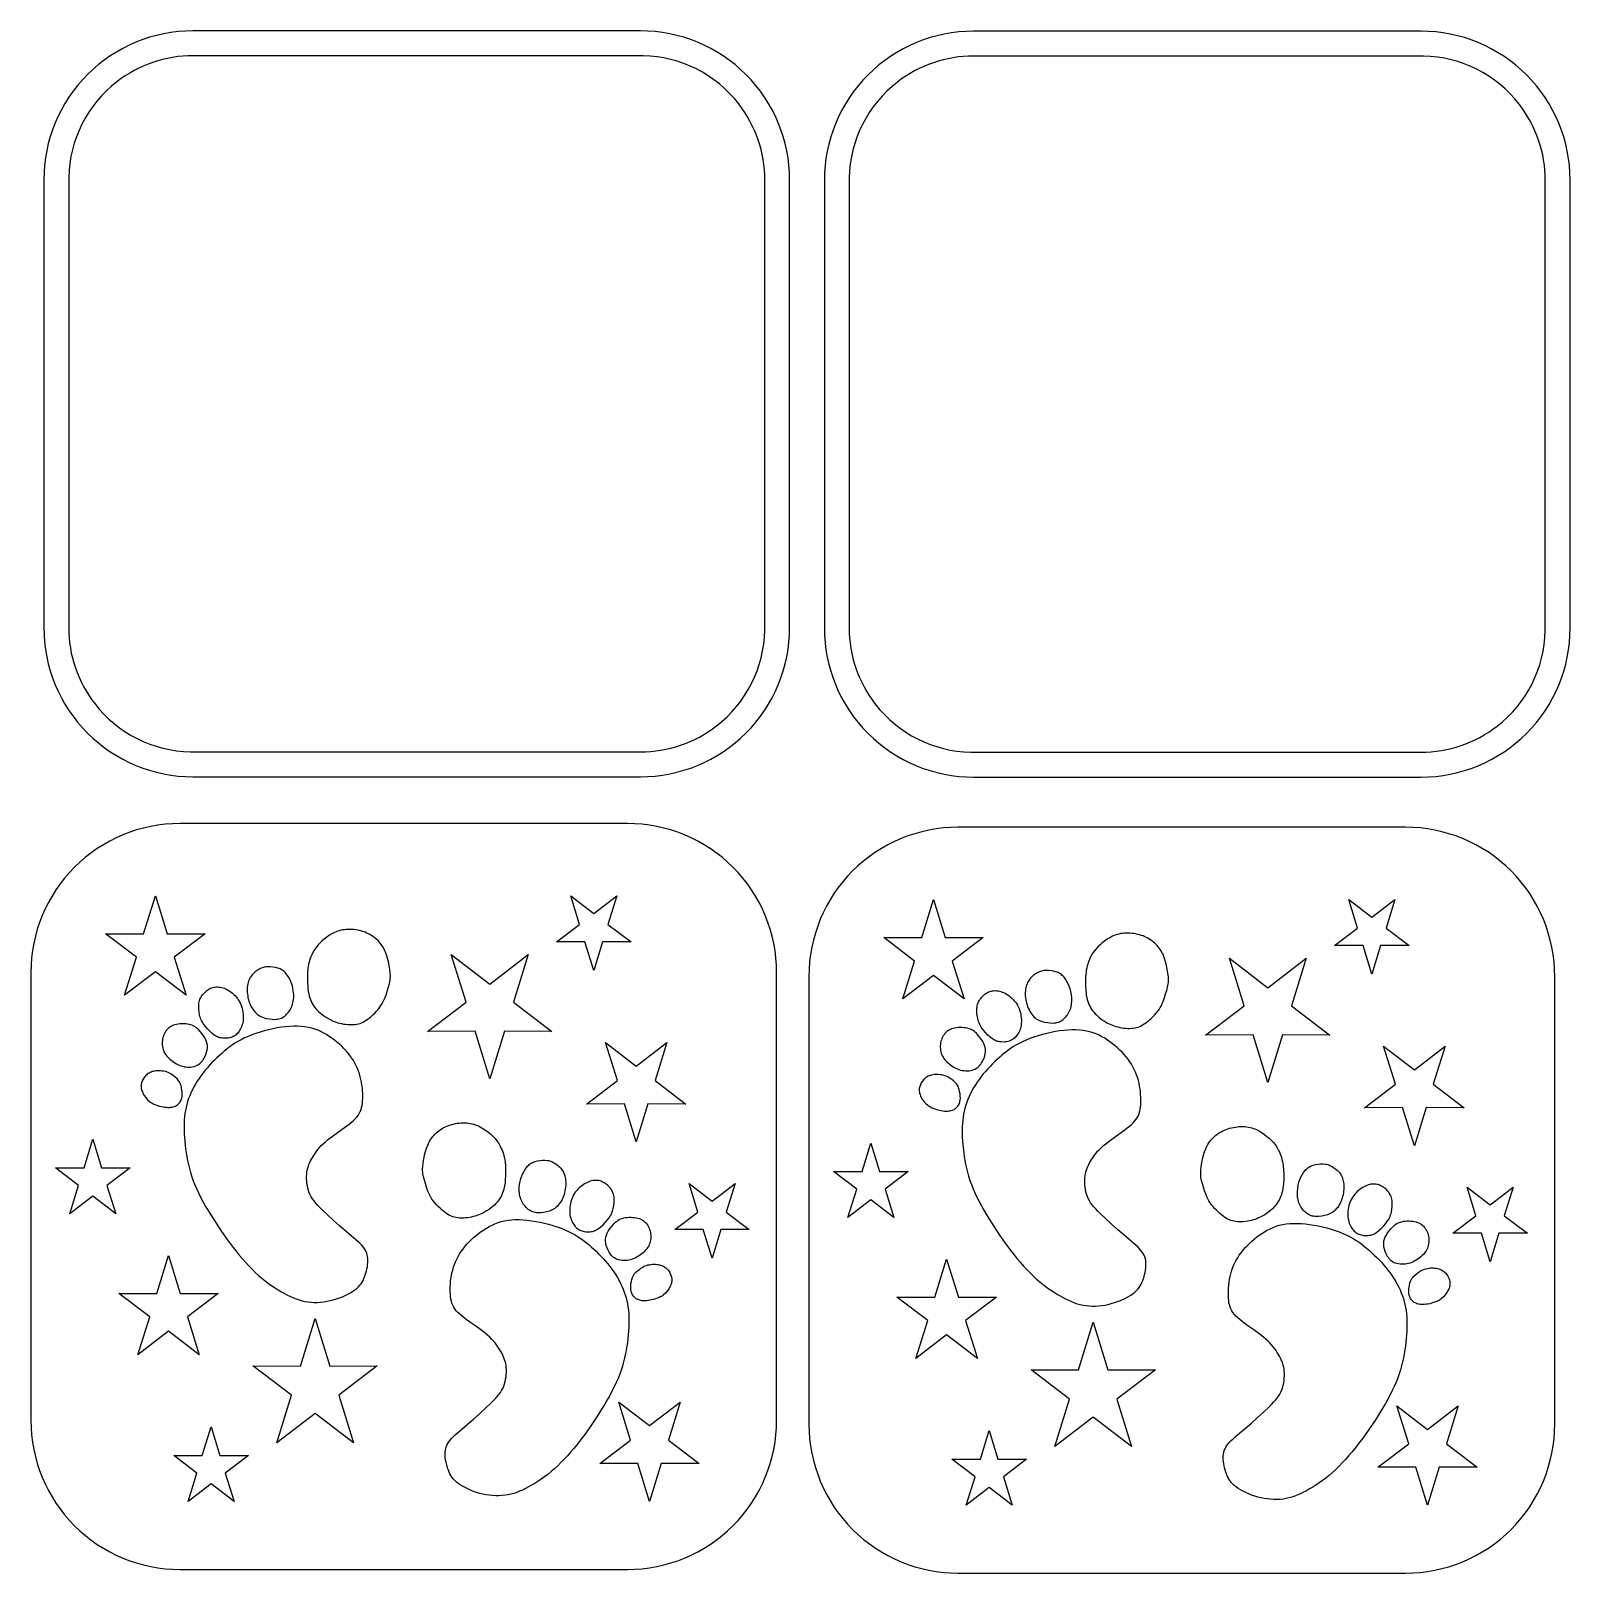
# Model space of a CAD drawing. Extents: x 0 to 310, y 0 to 310.
import ezdxf

# ---------------------------------------------------------------- set-up
doc = ezdxf.new("R2010")
doc.units = 0

msp = doc.modelspace()

# ---------------------------------------------------------------- linework, layer by layer
for points in [[(2.61, 190.15, 0.414214), (32.61, 160.15), (122.61, 160.15, 0.414214), (152.61, 190.15), (152.61, 280.15, 0.414214), (122.61, 310.15), (32.61, 310.15, 0.414214), (2.61, 280.15), (2.61, 190.15)], [(159.59, 190.08, 0.414214), (189.59, 160.08), (279.59, 160.08, 0.414214), (309.59, 190.08), (309.59, 280.08, 0.414214), (279.59, 310.08), (189.59, 310.08, 0.414214), (159.59, 280.08), (159.59, 190.08)], [(7.61, 190.16, 0.166271), (12.84, 174.85, 0.226635), (32.1, 165.16, 0.005183), (32.63, 165.15), (122.6, 165.15, 0.166271), (137.91, 170.38, 0.226635), (147.61, 189.63, 0.005183), (147.61, 190.16), (147.61, 280.14, 0.166271), (142.39, 295.45, 0.226635), (123.13, 305.14, 0.005183), (122.6, 305.15), (32.63, 305.15, 0.166271), (17.31, 299.92, 0.226635), (7.62, 280.67, 0.005183), (7.61, 280.14), (7.61, 190.16)], [(164.59, 190.1, 0.166271), (169.82, 174.78, 0.226635), (189.07, 165.09, 0.005183), (189.6, 165.08), (279.57, 165.08, 0.166271), (294.89, 170.31, 0.226635), (304.58, 189.57, 0.005183), (304.59, 190.1), (304.59, 280.07, 0.166271), (299.36, 295.38, 0.226635), (280.11, 305.08, 0.005183), (279.57, 305.08), (189.6, 305.08, 0.166271), (174.29, 299.86, 0.226635), (164.59, 280.6, 0.005183), (164.59, 280.07), (164.59, 190.1)], [(0, 30.75, 0.414214), (30, 0.75), (120, 0.75, 0.414214), (150, 30.75), (150, 120.75, 0.414214), (120, 150.75), (30, 150.75, 0.414214), (0, 120.75), (0, 30.75)], [(156.49, 30, 0.414214), (186.49, 0), (276.49, 0, 0.414214), (306.49, 30), (306.49, 120, 0.414214), (276.49, 150), (186.49, 150, 0.414214), (156.49, 120), (156.49, 30)]]:
    msp.add_lwpolyline(points, format="xyb", close=True)
for points in [[(25.04, 136.2), (27.39, 128.55), (35.04, 128.56), (28.84, 123.85), (31.22, 116.2), (25.04, 120.94), (18.86, 116.2), (21.23, 123.85), (15.04, 128.56), (22.69, 128.55), (25.04, 136.2)], [(113.21, 121.2), (111.45, 126.95), (105.71, 126.93), (110.36, 130.47), (108.58, 136.2), (113.21, 132.65), (117.85, 136.2), (116.06, 130.47), (120.71, 126.93), (114.98, 126.95), (113.21, 121.2)], [(181.53, 135.46), (183.88, 127.8), (191.53, 127.82), (185.33, 123.1), (187.71, 115.46), (181.53, 120.2), (175.35, 115.46), (177.72, 123.1), (171.53, 127.82), (179.18, 127.8), (181.53, 135.46)], [(269.7, 120.46), (267.94, 126.2), (262.2, 126.19), (266.85, 129.72), (265.07, 135.46), (269.7, 131.9), (274.34, 135.46), (272.55, 129.72), (277.2, 126.19), (271.46, 126.2), (269.7, 120.46)], [(56.07, 123.23), (55.96, 122.84), (55.87, 122.44), (55.79, 122.03), (55.73, 121.61), (55.65, 120.73), (55.61, 119.81), (55.62, 118.86), (55.68, 117.9), (55.73, 117.43), (55.79, 116.98), (55.88, 116.54), (55.97, 116.12), (56.09, 115.72), (56.23, 115.35), (56.38, 115), (56.54, 114.67), (56.72, 114.35), (56.92, 114.05), (57.12, 113.77), (57.34, 113.5), (57.57, 113.24), (57.81, 113), (58.32, 112.54), (58.86, 112.12), (59.44, 111.73), (60.05, 111.38), (60.69, 111.07), (61.03, 110.93), (61.38, 110.8), (61.74, 110.69), (62.12, 110.59), (62.5, 110.5), (62.9, 110.43), (63.31, 110.37), (63.71, 110.33), (64.11, 110.31), (64.5, 110.3), (64.88, 110.31), (65.24, 110.34), (65.58, 110.39), (65.91, 110.46), (66.21, 110.56), (66.52, 110.67), (66.82, 110.82), (67.12, 110.99), (67.43, 111.18), (67.76, 111.41), (68.1, 111.67), (68.45, 111.96), (68.8, 112.28), (69.16, 112.62), (69.5, 112.98), (69.83, 113.35), (70.14, 113.73), (70.42, 114.13), (70.67, 114.53), (70.88, 114.93), (71.07, 115.33), (71.24, 115.73), (71.51, 116.51), (71.74, 117.25), (71.95, 117.93), (72.12, 118.57), (72.19, 118.9), (72.25, 119.22), (72.29, 119.56), (72.31, 119.9), (72.31, 120.26), (72.29, 120.64), (72.21, 121.41), (72.08, 122.19), (71.91, 122.95), (71.73, 123.67), (71.52, 124.35), (71.28, 124.99), (71.15, 125.29), (71, 125.59), (70.84, 125.88), (70.66, 126.16), (70.47, 126.43), (70.27, 126.69), (70.06, 126.94), (69.83, 127.19), (69.59, 127.42), (69.33, 127.64), (69.07, 127.85), (68.79, 128.05), (68.5, 128.24), (68.19, 128.42), (67.88, 128.58), (67.55, 128.73), (67.21, 128.87), (66.85, 129), (66.48, 129.11), (66.11, 129.21), (65.72, 129.29), (65.33, 129.36), (64.94, 129.41), (64.56, 129.44), (64.17, 129.46), (63.79, 129.46), (63.42, 129.44), (63.06, 129.4), (62.7, 129.35), (62.36, 129.27), (62.03, 129.19), (61.7, 129.08), (61.39, 128.96), (61.09, 128.83), (60.51, 128.54), (59.96, 128.2), (59.46, 127.84), (58.99, 127.48), (58.55, 127.11), (58.13, 126.72), (57.74, 126.3), (57.36, 125.82), (56.99, 125.27), (56.64, 124.65), (56.48, 124.32), (56.33, 123.97), (56.19, 123.61), (56.07, 123.23)], [(212.56, 122.49), (212.45, 122.1), (212.36, 121.7), (212.28, 121.28), (212.22, 120.86), (212.13, 119.98), (212.1, 119.06), (212.11, 118.11), (212.17, 117.15), (212.22, 116.69), (212.28, 116.23), (212.36, 115.79), (212.46, 115.37), (212.58, 114.98), (212.72, 114.6), (212.87, 114.25), (213.03, 113.92), (213.21, 113.61), (213.41, 113.31), (213.61, 113.02), (213.83, 112.76), (214.06, 112.5), (214.3, 112.25), (214.81, 111.79), (215.35, 111.37), (215.93, 110.98), (216.54, 110.63), (217.18, 110.32), (217.52, 110.18), (217.87, 110.05), (218.23, 109.94), (218.6, 109.84), (218.99, 109.75), (219.39, 109.68), (219.8, 109.62), (220.2, 109.59), (220.6, 109.56), (220.99, 109.56), (221.37, 109.57), (221.73, 109.6), (222.07, 109.65), (222.39, 109.72), (222.7, 109.81), (223.01, 109.93), (223.31, 110.07), (223.61, 110.24), (223.92, 110.44), (224.24, 110.67), (224.58, 110.93), (224.94, 111.22), (225.29, 111.53), (225.65, 111.87), (225.99, 112.23), (226.32, 112.6), (226.63, 112.99), (226.91, 113.38), (227.16, 113.78), (227.37, 114.18), (227.56, 114.58), (227.72, 114.98), (228, 115.76), (228.23, 116.5), (228.44, 117.18), (228.61, 117.83), (228.68, 118.15), (228.74, 118.48), (228.78, 118.81), (228.8, 119.16), (228.8, 119.52), (228.78, 119.89), (228.7, 120.66), (228.57, 121.44), (228.4, 122.21), (228.22, 122.93), (228.01, 123.6), (227.77, 124.24), (227.64, 124.55), (227.49, 124.84), (227.33, 125.13), (227.15, 125.41), (226.96, 125.68), (226.76, 125.94), (226.55, 126.2), (226.32, 126.44), (226.08, 126.67), (225.82, 126.89), (225.56, 127.1), (225.28, 127.3), (224.99, 127.49), (224.68, 127.67), (224.37, 127.83), (224.04, 127.99), (223.69, 128.13), (223.34, 128.25), (222.97, 128.36), (222.6, 128.46), (222.21, 128.54), (221.82, 128.61), (221.43, 128.66), (221.04, 128.7), (220.66, 128.71), (220.28, 128.71), (219.91, 128.69), (219.55, 128.65), (219.19, 128.6), (218.85, 128.53), (218.52, 128.44), (218.19, 128.34), (217.88, 128.22), (217.57, 128.09), (216.99, 127.79), (216.45, 127.46), (215.95, 127.1), (215.48, 126.73), (215.04, 126.36), (214.62, 125.97), (214.23, 125.55), (213.85, 125.07), (213.48, 124.53), (213.13, 123.91), (212.97, 123.57), (212.82, 123.22), (212.68, 122.86), (212.56, 122.49)], [(92.29, 99.4), (89.35, 108.97), (79.79, 108.95), (87.54, 114.84), (84.56, 124.4), (92.29, 118.47), (100.01, 124.4), (97.04, 114.84), (104.79, 108.95), (95.23, 108.97), (92.29, 99.4)], [(43.98, 119.53), (43.88, 119.29), (43.79, 119.04), (43.7, 118.76), (43.63, 118.48), (43.58, 118.17), (43.54, 117.86), (43.52, 117.53), (43.51, 117.19), (43.52, 116.84), (43.56, 116.48), (43.61, 116.11), (43.67, 115.75), (43.76, 115.39), (43.86, 115.03), (43.98, 114.68), (44.12, 114.34), (44.27, 114.01), (44.44, 113.71), (44.62, 113.41), (44.82, 113.14), (45.03, 112.89), (45.25, 112.65), (45.49, 112.44), (45.73, 112.25), (45.99, 112.09), (46.26, 111.94), (46.53, 111.82), (46.81, 111.72), (47.1, 111.63), (47.39, 111.56), (47.97, 111.45), (48.54, 111.39), (49.1, 111.37), (49.37, 111.38), (49.63, 111.42), (49.89, 111.47), (50.14, 111.54), (50.38, 111.63), (50.61, 111.75), (50.84, 111.88), (51.05, 112.04), (51.26, 112.21), (51.45, 112.4), (51.64, 112.6), (51.82, 112.82), (51.99, 113.05), (52.14, 113.29), (52.29, 113.55), (52.42, 113.81), (52.54, 114.1), (52.64, 114.39), (52.72, 114.69), (52.79, 115.01), (52.83, 115.34), (52.86, 115.68), (52.86, 116.03), (52.86, 116.37), (52.79, 117.06), (52.68, 117.7), (52.54, 118.28), (52.35, 118.81), (52.14, 119.29), (51.89, 119.75), (51.62, 120.19), (51.31, 120.6), (51.14, 120.78), (50.96, 120.96), (50.78, 121.12), (50.58, 121.27), (50.36, 121.4), (50.14, 121.51), (49.91, 121.6), (49.68, 121.69), (49.19, 121.81), (48.69, 121.89), (48.19, 121.94), (47.7, 121.95), (47.23, 121.91), (46.99, 121.86), (46.76, 121.81), (46.54, 121.74), (46.32, 121.65), (45.9, 121.44), (45.5, 121.19), (45.13, 120.91), (44.79, 120.62), (44.49, 120.31), (44.35, 120.13), (44.22, 119.95), (44.1, 119.75), (43.98, 119.53)], [(200.47, 118.78), (200.37, 118.54), (200.27, 118.29), (200.19, 118.02), (200.12, 117.73), (200.07, 117.43), (200.03, 117.11), (200.01, 116.78), (200, 116.44), (200.01, 116.09), (200.04, 115.73), (200.09, 115.37), (200.16, 115), (200.25, 114.64), (200.35, 114.28), (200.47, 113.93), (200.61, 113.59), (200.76, 113.27), (200.93, 112.96), (201.11, 112.67), (201.31, 112.39), (201.52, 112.14), (201.74, 111.9), (201.98, 111.69), (202.22, 111.5), (202.48, 111.34), (202.75, 111.2), (203.02, 111.07), (203.3, 110.97), (203.59, 110.88), (203.88, 110.81), (204.46, 110.71), (205.03, 110.64), (205.59, 110.62), (205.86, 110.64), (206.12, 110.67), (206.38, 110.72), (206.63, 110.79), (206.87, 110.89), (207.1, 111), (207.33, 111.14), (207.54, 111.29), (207.75, 111.46), (207.94, 111.65), (208.13, 111.85), (208.31, 112.07), (208.47, 112.3), (208.63, 112.54), (208.78, 112.8), (208.91, 113.07), (209.03, 113.35), (209.13, 113.64), (209.21, 113.95), (209.28, 114.27), (209.32, 114.6), (209.35, 114.94), (209.35, 115.28), (209.34, 115.63), (209.28, 116.31), (209.17, 116.95), (209.02, 117.53), (208.84, 118.06), (208.63, 118.54), (208.38, 119), (208.11, 119.44), (207.8, 119.85), (207.63, 120.04), (207.45, 120.21), (207.26, 120.38), (207.06, 120.52), (206.85, 120.65), (206.63, 120.76), (206.4, 120.86), (206.16, 120.94), (205.68, 121.06), (205.18, 121.15), (204.68, 121.2), (204.19, 121.2), (203.72, 121.16), (203.48, 121.12), (203.25, 121.06), (203.03, 120.99), (202.81, 120.9), (202.38, 120.69), (201.99, 120.44), (201.62, 120.17), (201.28, 119.88), (200.98, 119.56), (200.84, 119.39), (200.71, 119.2), (200.58, 119), (200.47, 118.78)], [(248.78, 98.65), (245.84, 108.22), (236.28, 108.2), (244.02, 114.1), (241.05, 123.65), (248.78, 117.73), (256.5, 123.65), (253.53, 114.1), (261.28, 108.2), (251.72, 108.22), (248.78, 98.65)], [(40.82, 116.38), (41.07, 116.13), (41.3, 115.87), (41.53, 115.59), (41.73, 115.3), (41.92, 114.99), (42.1, 114.66), (42.25, 114.32), (42.38, 113.96), (42.5, 113.59), (42.59, 113.21), (42.66, 112.82), (42.7, 112.43), (42.73, 112.04), (42.73, 111.66), (42.71, 111.29), (42.67, 110.94), (42.61, 110.61), (42.53, 110.3), (42.43, 110), (42.32, 109.73), (42.19, 109.47), (42.06, 109.23), (41.91, 109.01), (41.76, 108.8), (41.6, 108.61), (41.44, 108.44), (41.27, 108.28), (41.09, 108.13), (40.9, 108.01), (40.69, 107.89), (40.48, 107.8), (40.25, 107.72), (40, 107.65), (39.74, 107.61), (39.48, 107.57), (39.21, 107.56), (38.67, 107.56), (38.41, 107.59), (38.17, 107.63), (37.94, 107.68), (37.72, 107.75), (37.51, 107.84), (37.31, 107.94), (37.11, 108.06), (36.9, 108.2), (36.47, 108.54), (36.01, 108.96), (35.53, 109.45), (35.07, 109.99), (34.86, 110.27), (34.67, 110.55), (34.5, 110.83), (34.35, 111.11), (34.22, 111.39), (34.11, 111.68), (34.02, 111.96), (33.95, 112.25), (33.84, 112.84), (33.77, 113.43), (33.76, 114.03), (33.78, 114.32), (33.81, 114.61), (33.86, 114.88), (33.93, 115.15), (34.02, 115.4), (34.13, 115.64), (34.25, 115.87), (34.39, 116.09), (34.54, 116.29), (34.7, 116.49), (35.04, 116.84), (35.4, 117.15), (35.79, 117.41), (36.19, 117.62), (36.4, 117.71), (36.62, 117.78), (36.84, 117.83), (37.07, 117.87), (37.31, 117.89), (37.55, 117.89), (37.8, 117.87), (38.06, 117.84), (38.32, 117.78), (38.59, 117.71), (38.87, 117.61), (39.15, 117.49), (39.44, 117.35), (39.72, 117.2), (40, 117.02), (40.28, 116.82), (40.55, 116.61), (40.82, 116.38)], [(197.3, 115.63), (197.56, 115.39), (197.79, 115.12), (198.02, 114.85), (198.22, 114.55), (198.41, 114.24), (198.59, 113.92), (198.74, 113.57), (198.87, 113.22), (198.99, 112.85), (199.08, 112.46), (199.14, 112.07), (199.19, 111.68), (199.22, 111.3), (199.22, 110.92), (199.2, 110.55), (199.16, 110.19), (199.1, 109.86), (199.02, 109.55), (198.92, 109.26), (198.81, 108.98), (198.68, 108.73), (198.55, 108.49), (198.4, 108.26), (198.25, 108.06), (198.09, 107.87), (197.93, 107.69), (197.76, 107.53), (197.58, 107.39), (197.39, 107.26), (197.18, 107.15), (196.97, 107.05), (196.74, 106.97), (196.49, 106.91), (196.23, 106.86), (195.97, 106.83), (195.7, 106.81), (195.16, 106.82), (194.9, 106.84), (194.66, 106.88), (194.43, 106.94), (194.21, 107.01), (194, 107.09), (193.8, 107.19), (193.59, 107.31), (193.39, 107.45), (192.96, 107.79), (192.5, 108.21), (192.02, 108.7), (191.56, 109.24), (191.35, 109.52), (191.15, 109.8), (190.99, 110.08), (190.84, 110.36), (190.71, 110.65), (190.6, 110.93), (190.51, 111.22), (190.44, 111.51), (190.33, 112.09), (190.26, 112.69), (190.25, 113.28), (190.27, 113.57), (190.3, 113.86), (190.35, 114.14), (190.42, 114.4), (190.51, 114.65), (190.62, 114.9), (190.74, 115.12), (190.88, 115.34), (191.03, 115.55), (191.19, 115.74), (191.53, 116.09), (191.89, 116.4), (192.28, 116.67), (192.68, 116.88), (192.89, 116.96), (193.11, 117.03), (193.33, 117.08), (193.56, 117.12), (193.8, 117.14), (194.04, 117.14), (194.29, 117.13), (194.55, 117.09), (194.81, 117.04), (195.08, 116.96), (195.36, 116.86), (195.64, 116.75), (195.93, 116.61), (196.21, 116.45), (196.49, 116.27), (196.77, 116.08), (197.04, 115.86), (197.3, 115.63)], [(34.06, 108.9), (33.69, 109.3), (33.49, 109.49), (33.27, 109.68), (33.04, 109.84), (32.78, 109.99), (32.51, 110.13), (32.2, 110.24), (31.87, 110.33), (31.52, 110.4), (31.15, 110.44), (30.77, 110.46), (30.39, 110.47), (30.02, 110.45), (29.66, 110.41), (29.31, 110.35), (28.99, 110.28), (28.7, 110.19), (28.42, 110.08), (28.17, 109.95), (27.94, 109.8), (27.72, 109.64), (27.52, 109.45), (27.34, 109.25), (27.17, 109.03), (27.02, 108.79), (26.88, 108.53), (26.75, 108.27), (26.65, 107.99), (26.56, 107.7), (26.49, 107.4), (26.45, 107.1), (26.42, 106.8), (26.42, 106.49), (26.43, 106.19), (26.47, 105.88), (26.53, 105.58), (26.62, 105.29), (26.72, 105.01), (26.84, 104.73), (26.98, 104.47), (27.15, 104.22), (27.33, 103.99), (27.53, 103.76), (27.74, 103.54), (27.97, 103.33), (28.46, 102.94), (28.99, 102.59), (29.27, 102.42), (29.56, 102.27), (29.86, 102.14), (30.17, 102.02), (30.49, 101.92), (30.83, 101.85), (31.17, 101.79), (31.51, 101.76), (31.86, 101.76), (32.2, 101.78), (32.54, 101.83), (32.86, 101.9), (33.17, 102), (33.46, 102.13), (33.73, 102.28), (33.97, 102.46), (34.19, 102.66), (34.39, 102.87), (34.57, 103.1), (34.73, 103.34), (34.88, 103.58), (35, 103.83), (35.21, 104.32), (35.36, 104.79), (35.46, 105.25), (35.5, 105.68), (35.5, 106.08), (35.45, 106.47), (35.34, 106.86), (35.19, 107.25), (34.97, 107.65), (34.71, 108.07), (34.4, 108.49), (34.06, 108.9)], [(56.46, 83.27), (56.91, 84.02), (57.16, 84.41), (57.44, 84.8), (57.74, 85.19), (58.07, 85.58), (58.42, 85.97), (58.81, 86.35), (59.23, 86.73), (59.68, 87.11), (60.63, 87.84), (61.63, 88.56), (62.62, 89.26), (63.58, 89.95), (64.03, 90.29), (64.45, 90.63), (64.85, 90.98), (65.21, 91.33), (65.54, 91.68), (65.82, 92.05), (66.06, 92.42), (66.25, 92.81), (66.41, 93.2), (66.53, 93.61), (66.62, 94.04), (66.68, 94.48), (66.72, 94.95), (66.74, 95.44), (66.75, 95.95), (66.74, 96.47), (66.72, 97.02), (66.67, 97.58), (66.6, 98.14), (66.51, 98.71), (66.4, 99.28), (66.26, 99.84), (66.1, 100.4), (65.91, 100.96), (65.69, 101.5), (65.44, 102.03), (65.17, 102.56), (64.87, 103.08), (64.54, 103.58), (64.18, 104.08), (63.8, 104.56), (63.4, 105.04), (62.97, 105.5), (62.52, 105.95), (62.05, 106.38), (61.56, 106.8), (61.06, 107.2), (60.55, 107.58), (60.02, 107.95), (59.48, 108.29), (58.93, 108.61), (58.35, 108.91), (57.76, 109.17), (57.14, 109.4), (56.5, 109.6), (55.83, 109.76), (55.13, 109.87), (54.4, 109.95), (53.64, 109.99), (52.87, 109.99), (52.06, 109.95), (51.24, 109.88), (50.41, 109.78), (49.55, 109.64), (48.69, 109.48), (47.82, 109.28), (46.96, 109.06), (46.1, 108.81), (45.27, 108.54), (44.46, 108.25), (43.68, 107.95), (42.95, 107.62), (42.27, 107.28), (41.63, 106.93), (41.03, 106.56), (40.46, 106.18), (39.92, 105.79), (39.4, 105.38), (38.89, 104.96), (38.39, 104.52), (37.4, 103.62), (36.91, 103.14), (36.43, 102.66), (35.96, 102.16), (35.51, 101.65), (35.06, 101.13), (34.64, 100.6), (34.23, 100.05), (33.84, 99.49), (33.47, 98.92), (33.12, 98.35), (32.79, 97.77), (32.49, 97.18), (32.21, 96.6), (31.96, 96.01), (31.74, 95.43), (31.54, 94.84), (31.36, 94.25), (31.22, 93.66), (31.09, 93.05), (30.99, 92.43), (30.92, 91.8), (30.86, 91.14), (30.83, 90.47), (30.82, 89.77), (30.83, 89.06), (30.85, 88.34), (30.9, 87.59), (30.96, 86.84), (31.13, 85.31), (31.24, 84.54), (31.37, 83.75), (31.51, 82.97), (31.69, 82.17), (31.88, 81.37), (32.11, 80.56), (32.37, 79.73), (32.67, 78.9), (33.01, 78.06), (33.38, 77.21), (33.79, 76.35), (34.22, 75.49), (34.68, 74.63), (35.16, 73.76), (35.66, 72.9), (36.18, 72.05), (37.24, 70.36), (38.34, 68.7), (39.49, 67.08), (40.68, 65.5), (41.29, 64.73), (41.91, 63.97), (42.54, 63.23), (43.18, 62.51), (43.83, 61.81), (44.48, 61.13), (45.14, 60.49), (45.8, 59.88), (46.47, 59.31), (47.13, 58.77), (47.8, 58.27), (48.46, 57.79), (49.11, 57.36), (49.76, 56.95), (50.4, 56.57), (51.02, 56.23), (51.62, 55.91), (52.22, 55.62), (52.8, 55.36), (53.38, 55.14), (53.96, 54.94), (54.54, 54.78), (55.13, 54.65), (55.73, 54.55), (56.35, 54.49), (56.97, 54.46), (57.61, 54.46), (58.25, 54.5), (58.89, 54.57), (59.53, 54.67), (60.18, 54.8), (60.82, 54.95), (61.45, 55.14), (62.06, 55.35), (62.66, 55.59), (63.24, 55.84), (63.78, 56.11), (64.29, 56.39), (64.76, 56.68), (65.18, 56.98), (65.56, 57.27), (65.88, 57.57), (66.16, 57.88), (66.41, 58.2), (66.62, 58.53), (66.81, 58.87), (66.98, 59.22), (67.13, 59.59), (67.27, 59.99), (67.39, 60.39), (67.51, 60.81), (67.6, 61.23), (67.68, 61.66), (67.74, 62.08), (67.77, 62.49), (67.78, 62.89), (67.77, 63.27), (67.73, 63.63), (67.66, 63.99), (67.56, 64.33), (67.42, 64.67), (67.25, 65), (67.04, 65.33), (66.78, 65.66), (66.49, 65.99), (66.15, 66.33), (65.77, 66.69), (65.35, 67.06), (64.41, 67.86), (63.32, 68.78), (62.11, 69.82), (60.86, 70.93), (59.65, 72.05), (58.56, 73.09), (58.09, 73.56), (57.67, 74.01), (57.29, 74.43), (56.96, 74.84), (56.67, 75.25), (56.41, 75.65), (56.19, 76.07), (56, 76.49), (55.84, 76.95), (55.71, 77.41), (55.61, 77.89), (55.53, 78.38), (55.48, 78.86), (55.46, 79.34), (55.46, 79.8), (55.48, 80.25), (55.53, 80.67), (55.6, 81.07), (55.69, 81.45), (55.81, 81.82), (55.94, 82.19), (56.1, 82.55), (56.27, 82.91), (56.46, 83.27)], [(190.55, 108.15), (190.18, 108.56), (189.98, 108.75), (189.76, 108.93), (189.53, 109.1), (189.27, 109.25), (188.99, 109.38), (188.69, 109.49), (188.36, 109.58), (188.01, 109.65), (187.64, 109.69), (187.26, 109.72), (186.88, 109.72), (186.51, 109.7), (186.15, 109.66), (185.8, 109.61), (185.48, 109.53), (185.19, 109.44), (184.91, 109.33), (184.66, 109.2), (184.43, 109.06), (184.21, 108.89), (184.01, 108.7), (183.83, 108.5), (183.66, 108.28), (183.5, 108.04), (183.36, 107.79), (183.24, 107.52), (183.14, 107.24), (183.05, 106.95), (182.98, 106.66), (182.93, 106.35), (182.91, 106.05), (182.91, 105.74), (182.92, 105.44), (182.96, 105.14), (183.02, 104.84), (183.1, 104.54), (183.21, 104.26), (183.33, 103.99), (183.47, 103.73), (183.64, 103.48), (183.82, 103.24), (184.02, 103.01), (184.23, 102.8), (184.46, 102.59), (184.95, 102.2), (185.48, 101.84), (185.76, 101.68), (186.05, 101.53), (186.35, 101.39), (186.66, 101.27), (186.98, 101.18), (187.31, 101.1), (187.65, 101.05), (188, 101.02), (188.35, 101.01), (188.69, 101.03), (189.03, 101.08), (189.35, 101.15), (189.66, 101.25), (189.95, 101.38), (190.22, 101.53), (190.46, 101.71), (190.68, 101.91), (190.88, 102.13), (191.06, 102.35), (191.22, 102.59), (191.36, 102.84), (191.49, 103.08), (191.7, 103.57), (191.85, 104.04), (191.95, 104.5), (191.99, 104.93), (191.99, 105.34), (191.94, 105.73), (191.83, 106.11), (191.67, 106.5), (191.46, 106.9), (191.19, 107.32), (190.89, 107.74), (190.55, 108.15)], [(212.95, 82.52), (213.4, 83.28), (213.65, 83.66), (213.93, 84.05), (214.23, 84.44), (214.56, 84.83), (214.91, 85.22), (215.3, 85.6), (215.72, 85.98), (216.17, 86.36), (217.12, 87.09), (218.12, 87.81), (219.11, 88.51), (220.07, 89.2), (220.52, 89.54), (220.94, 89.88), (221.34, 90.23), (221.7, 90.58), (222.03, 90.94), (222.31, 91.3), (222.55, 91.67), (222.74, 92.06), (222.9, 92.45), (223.02, 92.87), (223.11, 93.29), (223.17, 93.74), (223.21, 94.2), (223.23, 94.69), (223.24, 95.2), (223.23, 95.73), (223.2, 96.27), (223.16, 96.83), (223.09, 97.39), (223, 97.96), (222.89, 98.53), (222.75, 99.1), (222.59, 99.66), (222.39, 100.21), (222.18, 100.75), (221.93, 101.29), (221.66, 101.81), (221.36, 102.33), (221.03, 102.84), (220.67, 103.33), (220.29, 103.82), (219.89, 104.29), (219.46, 104.75), (219.01, 105.2), (218.54, 105.63), (218.05, 106.05), (217.55, 106.45), (217.03, 106.84), (216.51, 107.2), (215.97, 107.55), (215.42, 107.87), (214.84, 108.16), (214.25, 108.43), (213.63, 108.66), (212.99, 108.85), (212.32, 109.01), (211.62, 109.13), (210.89, 109.2), (210.13, 109.24), (209.35, 109.24), (208.55, 109.21), (207.73, 109.14), (206.9, 109.03), (206.04, 108.9), (205.18, 108.73), (204.31, 108.53), (203.44, 108.31), (202.59, 108.07), (201.75, 107.8), (200.95, 107.51), (200.17, 107.2), (199.44, 106.87), (198.76, 106.54), (198.12, 106.18), (197.52, 105.81), (196.95, 105.43), (196.41, 105.04), (195.89, 104.63), (195.38, 104.21), (194.88, 103.78), (193.89, 102.87), (193.4, 102.4), (192.92, 101.91), (192.45, 101.42), (192, 100.91), (191.55, 100.38), (191.13, 99.85), (190.72, 99.3), (190.33, 98.74), (189.96, 98.18), (189.61, 97.6), (189.28, 97.02), (188.98, 96.44), (188.7, 95.85), (188.45, 95.27), (188.22, 94.68), (188.03, 94.1), (187.85, 93.51), (187.71, 92.91), (187.58, 92.31), (187.48, 91.69), (187.41, 91.05), (187.35, 90.4), (187.32, 89.72), (187.31, 89.03), (187.32, 88.32), (187.34, 87.59), (187.39, 86.85), (187.45, 86.1), (187.62, 84.56), (187.73, 83.79), (187.86, 83.01), (188, 82.22), (188.18, 81.42), (188.37, 80.62), (188.6, 79.81), (188.86, 78.99), (189.16, 78.15), (189.5, 77.31), (189.87, 76.46), (190.28, 75.6), (190.71, 74.74), (191.17, 73.88), (191.65, 73.02), (192.15, 72.16), (192.66, 71.3), (193.73, 69.61), (194.83, 67.96), (195.98, 66.34), (197.17, 64.76), (197.78, 63.98), (198.4, 63.22), (199.03, 62.48), (199.67, 61.76), (200.32, 61.06), (200.97, 60.39), (201.63, 59.75), (202.29, 59.14), (202.96, 58.56), (203.62, 58.02), (204.29, 57.52), (204.95, 57.05), (205.6, 56.61), (206.25, 56.2), (206.88, 55.83), (207.51, 55.48), (208.11, 55.16), (208.71, 54.87), (209.29, 54.62), (209.87, 54.39), (210.45, 54.19), (211.03, 54.03), (211.62, 53.9), (212.22, 53.8), (212.84, 53.74), (213.46, 53.71), (214.09, 53.72), (214.73, 53.75), (215.38, 53.82), (216.02, 53.92), (216.67, 54.05), (217.3, 54.21), (217.93, 54.4), (218.55, 54.61), (219.15, 54.84), (219.73, 55.1), (220.27, 55.36), (220.78, 55.65), (221.25, 55.93), (221.67, 56.23), (222.05, 56.53), (222.37, 56.83), (222.65, 57.14), (222.9, 57.45), (223.11, 57.78), (223.3, 58.12), (223.47, 58.47), (223.62, 58.85), (223.76, 59.24), (223.88, 59.65), (223.99, 60.06), (224.09, 60.49), (224.17, 60.91), (224.22, 61.33), (224.26, 61.74), (224.27, 62.14), (224.26, 62.52), (224.22, 62.89), (224.15, 63.24), (224.05, 63.58), (223.91, 63.92), (223.74, 64.25), (223.52, 64.58), (223.27, 64.91), (222.98, 65.25), (222.64, 65.59), (222.26, 65.94), (221.84, 66.31), (220.89, 67.11), (219.81, 68.03), (218.6, 69.07), (217.35, 70.19), (216.14, 71.3), (215.05, 72.34), (214.58, 72.82), (214.16, 73.26), (213.78, 73.68), (213.45, 74.1), (213.15, 74.5), (212.9, 74.9), (212.68, 75.32), (212.49, 75.75), (212.33, 76.2), (212.2, 76.67), (212.1, 77.15), (212.02, 77.63), (211.97, 78.12), (211.95, 78.59), (211.95, 79.06), (211.97, 79.5), (212.02, 79.92), (212.09, 80.32), (212.18, 80.71), (212.3, 81.08), (212.43, 81.44), (212.59, 81.8), (212.76, 82.16), (212.95, 82.52)], [(121.76, 86.71), (119.41, 94.36), (111.76, 94.34), (117.96, 99.06), (115.58, 106.71), (121.76, 101.96), (127.94, 106.71), (125.56, 99.06), (131.76, 94.34), (124.11, 94.36), (121.76, 86.71)], [(278.25, 85.96), (275.9, 93.61), (268.25, 93.6), (274.45, 98.31), (272.07, 105.96), (278.25, 101.22), (284.43, 105.96), (282.05, 98.31), (288.25, 93.6), (280.6, 93.61), (278.25, 85.96)], [(29.41, 99.4), (29.06, 99.71), (28.64, 100.06), (28.4, 100.23), (28.14, 100.39), (27.88, 100.54), (27.6, 100.67), (27.3, 100.78), (27, 100.87), (26.7, 100.93), (26.39, 100.98), (26.08, 101.01), (25.78, 101.03), (25.49, 101.02), (25.2, 101), (24.93, 100.96), (24.67, 100.91), (24.43, 100.85), (24.2, 100.77), (23.98, 100.67), (23.78, 100.57), (23.59, 100.45), (23.41, 100.32), (23.24, 100.17), (23.09, 100.02), (22.82, 99.69), (22.6, 99.34), (22.42, 98.97), (22.28, 98.61), (22.2, 98.24), (22.18, 98.04), (22.17, 97.85), (22.18, 97.64), (22.22, 97.43), (22.27, 97.21), (22.34, 96.99), (22.43, 96.76), (22.53, 96.53), (22.8, 96.07), (23.12, 95.62), (23.48, 95.21), (23.88, 94.85), (24.09, 94.7), (24.3, 94.56), (24.51, 94.44), (24.71, 94.34), (25.11, 94.18), (25.5, 94.05), (25.88, 93.93), (26.25, 93.84), (26.61, 93.77), (26.95, 93.72), (27.27, 93.68), (27.58, 93.67), (27.86, 93.67), (28.12, 93.68), (28.37, 93.72), (28.6, 93.77), (28.81, 93.83), (29, 93.9), (29.18, 93.99), (29.35, 94.09), (29.5, 94.2), (29.64, 94.32), (29.89, 94.59), (30.1, 94.88), (30.25, 95.2), (30.36, 95.54), (30.43, 95.9), (30.46, 96.28), (30.44, 96.69), (30.39, 97.13), (30.32, 97.57), (30.22, 97.98), (30.11, 98.35), (29.99, 98.64), (29.85, 98.89), (29.66, 99.13), (29.41, 99.4)], [(185.89, 98.65), (185.55, 98.97), (185.13, 99.31), (184.89, 99.48), (184.63, 99.64), (184.37, 99.79), (184.08, 99.92), (183.79, 100.03), (183.49, 100.12), (183.19, 100.19), (182.88, 100.24), (182.57, 100.27), (182.27, 100.28), (181.98, 100.27), (181.69, 100.25), (181.42, 100.22), (181.16, 100.17), (180.92, 100.1), (180.69, 100.02), (180.47, 99.93), (180.27, 99.82), (180.08, 99.7), (179.9, 99.57), (179.73, 99.43), (179.58, 99.27), (179.31, 98.94), (179.09, 98.59), (178.91, 98.23), (178.77, 97.86), (178.69, 97.49), (178.67, 97.3), (178.66, 97.1), (178.67, 96.9), (178.7, 96.69), (178.76, 96.47), (178.83, 96.24), (178.92, 96.01), (179.02, 95.78), (179.28, 95.32), (179.6, 94.88), (179.97, 94.47), (180.37, 94.11), (180.58, 93.95), (180.79, 93.81), (181, 93.69), (181.2, 93.6), (181.6, 93.44), (181.99, 93.3), (182.37, 93.19), (182.74, 93.09), (183.1, 93.02), (183.44, 92.97), (183.76, 92.93), (184.07, 92.92), (184.35, 92.92), (184.61, 92.94), (184.86, 92.97), (185.08, 93.02), (185.29, 93.08), (185.49, 93.16), (185.67, 93.24), (185.84, 93.34), (185.99, 93.45), (186.13, 93.57), (186.38, 93.84), (186.58, 94.13), (186.74, 94.45), (186.85, 94.79), (186.92, 95.15), (186.95, 95.53), (186.93, 95.94), (186.88, 96.38), (186.8, 96.82), (186.71, 97.24), (186.6, 97.6), (186.48, 97.9), (186.34, 98.14), (186.15, 98.38), (185.89, 98.65)], [(95.03, 84.33), (95.14, 83.94), (95.23, 83.54), (95.3, 83.13), (95.37, 82.71), (95.45, 81.83), (95.49, 80.91), (95.48, 79.95), (95.42, 79), (95.37, 78.53), (95.31, 78.08), (95.22, 77.64), (95.12, 77.22), (95.01, 76.82), (94.87, 76.45), (94.72, 76.1), (94.56, 75.77), (94.38, 75.45), (94.18, 75.15), (93.98, 74.87), (93.76, 74.6), (93.53, 74.34), (93.29, 74.1), (92.78, 73.64), (92.24, 73.22), (91.66, 72.83), (91.05, 72.48), (90.41, 72.17), (90.07, 72.03), (89.72, 71.9), (89.36, 71.79), (88.98, 71.69), (88.59, 71.6), (88.2, 71.53), (87.79, 71.47), (87.39, 71.43), (86.99, 71.41), (86.59, 71.4), (86.22, 71.41), (85.86, 71.44), (85.52, 71.49), (85.19, 71.56), (84.88, 71.66), (84.58, 71.77), (84.28, 71.92), (83.98, 72.08), (83.67, 72.28), (83.34, 72.51), (83, 72.77), (82.65, 73.06), (82.3, 73.38), (81.94, 73.72), (81.6, 74.08), (81.27, 74.45), (80.96, 74.83), (80.68, 75.23), (80.43, 75.63), (80.22, 76.03), (80.03, 76.43), (79.86, 76.83), (79.59, 77.61), (79.36, 78.35), (79.15, 79.03), (78.98, 79.67), (78.91, 80), (78.85, 80.32), (78.81, 80.66), (78.79, 81), (78.79, 81.36), (78.81, 81.74), (78.89, 82.51), (79.02, 83.29), (79.19, 84.05), (79.37, 84.77), (79.57, 85.45), (79.82, 86.09), (79.95, 86.39), (80.1, 86.69), (80.26, 86.98), (80.44, 87.26), (80.63, 87.53), (80.83, 87.79), (81.04, 88.04), (81.27, 88.29), (81.51, 88.52), (81.77, 88.74), (82.03, 88.95), (82.31, 89.15), (82.6, 89.34), (82.91, 89.52), (83.22, 89.68), (83.55, 89.83), (83.89, 89.97), (84.25, 90.1), (84.62, 90.21), (84.99, 90.31), (85.38, 90.39), (85.76, 90.46), (86.15, 90.51), (86.54, 90.54), (86.93, 90.56), (87.31, 90.56), (87.68, 90.54), (88.04, 90.5), (88.39, 90.45), (88.74, 90.37), (89.07, 90.28), (89.39, 90.18), (89.71, 90.06), (90.01, 89.93), (90.59, 89.64), (91.13, 89.3), (91.64, 88.94), (92.11, 88.58), (92.55, 88.21), (92.96, 87.82), (93.36, 87.4), (93.74, 86.92), (94.11, 86.37), (94.46, 85.75), (94.62, 85.42), (94.77, 85.07), (94.9, 84.71), (95.03, 84.33)], [(12.46, 87.25), (14.22, 81.51), (19.96, 81.52), (15.31, 77.98), (17.09, 72.25), (12.46, 75.8), (7.82, 72.25), (9.61, 77.98), (4.96, 81.52), (10.7, 81.51), (12.46, 87.25)], [(251.52, 83.59), (251.62, 83.2), (251.72, 82.8), (251.79, 82.38), (251.86, 81.96), (251.94, 81.08), (251.98, 80.16), (251.97, 79.21), (251.91, 78.25), (251.86, 77.79), (251.8, 77.33), (251.71, 76.89), (251.61, 76.47), (251.5, 76.08), (251.36, 75.7), (251.21, 75.35), (251.05, 75.02), (250.87, 74.71), (250.67, 74.41), (250.46, 74.12), (250.25, 73.85), (250.02, 73.6), (249.78, 73.35), (249.27, 72.89), (248.73, 72.47), (248.15, 72.08), (247.54, 71.73), (246.9, 71.42), (246.56, 71.28), (246.21, 71.15), (245.85, 71.04), (245.47, 70.94), (245.08, 70.85), (244.68, 70.78), (244.28, 70.72), (243.88, 70.68), (243.48, 70.66), (243.08, 70.66), (242.71, 70.67), (242.34, 70.7), (242.01, 70.75), (241.68, 70.82), (241.37, 70.91), (241.07, 71.03), (240.77, 71.17), (240.47, 71.34), (240.16, 71.54), (239.83, 71.77), (239.49, 72.03), (239.14, 72.32), (238.79, 72.63), (238.43, 72.97), (238.09, 73.33), (237.76, 73.7), (237.45, 74.09), (237.17, 74.48), (236.92, 74.88), (236.7, 75.28), (236.52, 75.68), (236.35, 76.08), (236.08, 76.86), (235.85, 77.6), (235.64, 78.28), (235.47, 78.93), (235.4, 79.25), (235.34, 79.57), (235.3, 79.91), (235.28, 80.26), (235.28, 80.62), (235.3, 80.99), (235.38, 81.76), (235.51, 82.54), (235.67, 83.31), (235.86, 84.03), (236.06, 84.7), (236.3, 85.34), (236.44, 85.65), (236.59, 85.94), (236.75, 86.23), (236.93, 86.51), (237.12, 86.78), (237.32, 87.04), (237.53, 87.3), (237.76, 87.54), (238, 87.77), (238.25, 87.99), (238.52, 88.2), (238.8, 88.4), (239.09, 88.59), (239.39, 88.77), (239.71, 88.93), (240.04, 89.09), (240.38, 89.22), (240.74, 89.35), (241.1, 89.46), (241.48, 89.56), (241.86, 89.64), (242.25, 89.71), (242.64, 89.76), (243.03, 89.8), (243.42, 89.81), (243.8, 89.81), (244.17, 89.79), (244.53, 89.75), (244.88, 89.7), (245.23, 89.63), (245.56, 89.54), (245.88, 89.43), (246.2, 89.32), (246.5, 89.19), (247.08, 88.89), (247.62, 88.56), (248.13, 88.2), (248.6, 87.83), (249.04, 87.46), (249.45, 87.07), (249.85, 86.65), (250.23, 86.17), (250.6, 85.63), (250.94, 85.01), (251.11, 84.67), (251.26, 84.32), (251.39, 83.96), (251.52, 83.59)], [(168.95, 86.5), (170.71, 80.76), (176.45, 80.77), (171.8, 77.24), (173.58, 71.5), (168.95, 75.06), (164.31, 71.5), (166.1, 77.24), (161.45, 80.77), (167.19, 80.76), (168.95, 86.5)], [(107.12, 80.63), (107.22, 80.39), (107.31, 80.14), (107.4, 79.86), (107.46, 79.58), (107.52, 79.27), (107.56, 78.96), (107.58, 78.63), (107.59, 78.29), (107.58, 77.94), (107.54, 77.58), (107.49, 77.21), (107.43, 76.85), (107.34, 76.49), (107.24, 76.13), (107.12, 75.78), (106.98, 75.44), (106.83, 75.11), (106.66, 74.81), (106.48, 74.51), (106.28, 74.24), (106.07, 73.98), (105.85, 73.75), (105.61, 73.54), (105.36, 73.35), (105.11, 73.19), (104.84, 73.04), (104.57, 72.92), (104.28, 72.82), (104, 72.73), (103.71, 72.66), (103.13, 72.55), (102.56, 72.49), (102, 72.47), (101.73, 72.48), (101.46, 72.51), (101.21, 72.57), (100.96, 72.64), (100.72, 72.73), (100.48, 72.85), (100.26, 72.98), (100.05, 73.14), (99.84, 73.31), (99.65, 73.5), (99.46, 73.7), (99.28, 73.92), (99.11, 74.15), (98.96, 74.39), (98.81, 74.65), (98.68, 74.91), (98.56, 75.19), (98.46, 75.49), (98.37, 75.79), (98.31, 76.11), (98.27, 76.44), (98.24, 76.78), (98.23, 77.13), (98.24, 77.47), (98.31, 78.16), (98.42, 78.8), (98.56, 79.38), (98.75, 79.91), (98.96, 80.39), (99.21, 80.85), (99.48, 81.29), (99.79, 81.69), (99.96, 81.88), (100.13, 82.06), (100.32, 82.22), (100.52, 82.37), (100.73, 82.5), (100.96, 82.61), (101.19, 82.7), (101.42, 82.79), (101.91, 82.91), (102.41, 82.99), (102.91, 83.04), (103.39, 83.05), (103.87, 83.01), (104.11, 82.96), (104.34, 82.91), (104.56, 82.83), (104.78, 82.75), (105.2, 82.54), (105.6, 82.29), (105.97, 82.01), (106.31, 81.72), (106.61, 81.41), (106.75, 81.23), (106.88, 81.05), (107, 80.84), (107.12, 80.63)], [(263.61, 79.88), (263.71, 79.64), (263.8, 79.39), (263.88, 79.12), (263.95, 78.83), (264.01, 78.53), (264.05, 78.21), (264.07, 77.88), (264.08, 77.54), (264.06, 77.19), (264.03, 76.83), (263.98, 76.47), (263.91, 76.1), (263.83, 75.74), (263.73, 75.38), (263.61, 75.03), (263.47, 74.69), (263.32, 74.37), (263.15, 74.06), (262.97, 73.77), (262.77, 73.49), (262.56, 73.24), (262.34, 73), (262.1, 72.79), (261.85, 72.6), (261.6, 72.44), (261.33, 72.3), (261.05, 72.17), (260.77, 72.07), (260.49, 71.98), (260.2, 71.91), (259.62, 71.8), (259.05, 71.74), (258.49, 71.72), (258.22, 71.74), (257.95, 71.77), (257.7, 71.82), (257.45, 71.89), (257.2, 71.99), (256.97, 72.1), (256.75, 72.24), (256.54, 72.39), (256.33, 72.56), (256.14, 72.75), (255.95, 72.95), (255.77, 73.17), (255.6, 73.4), (255.44, 73.64), (255.3, 73.9), (255.17, 74.17), (255.05, 74.45), (254.95, 74.74), (254.86, 75.05), (254.8, 75.37), (254.76, 75.7), (254.73, 76.04), (254.72, 76.38), (254.73, 76.73), (254.8, 77.41), (254.9, 78.05), (255.05, 78.63), (255.23, 79.16), (255.45, 79.64), (255.69, 80.1), (255.97, 80.54), (256.28, 80.95), (256.45, 81.14), (256.62, 81.31), (256.81, 81.48), (257.01, 81.62), (257.22, 81.75), (257.45, 81.86), (257.68, 81.96), (257.91, 82.04), (258.4, 82.16), (258.9, 82.25), (259.39, 82.29), (259.88, 82.3), (260.36, 82.26), (260.59, 82.22), (260.82, 82.16), (261.05, 82.09), (261.27, 82), (261.69, 81.79), (262.09, 81.54), (262.46, 81.27), (262.8, 80.98), (263.1, 80.66), (263.24, 80.49), (263.37, 80.3), (263.49, 80.1), (263.61, 79.88)], [(110.28, 77.48), (110.03, 77.23), (109.8, 76.97), (109.57, 76.69), (109.37, 76.4), (109.17, 76.09), (109, 75.76), (108.85, 75.42), (108.71, 75.06), (108.6, 74.69), (108.51, 74.31), (108.44, 73.92), (108.4, 73.53), (108.37, 73.14), (108.37, 72.76), (108.39, 72.39), (108.43, 72.04), (108.49, 71.71), (108.57, 71.4), (108.66, 71.1), (108.78, 70.83), (108.9, 70.57), (109.04, 70.33), (109.19, 70.11), (109.34, 69.9), (109.5, 69.71), (109.66, 69.54), (109.83, 69.38), (110.01, 69.23), (110.2, 69.11), (110.41, 68.99), (110.62, 68.9), (110.85, 68.82), (111.1, 68.75), (111.35, 68.7), (111.62, 68.67), (111.89, 68.65), (112.43, 68.66), (112.68, 68.69), (112.93, 68.73), (113.16, 68.78), (113.38, 68.85), (113.59, 68.94), (113.79, 69.04), (113.99, 69.16), (114.2, 69.3), (114.62, 69.64), (115.09, 70.06), (115.57, 70.55), (116.03, 71.09), (116.24, 71.37), (116.43, 71.65), (116.6, 71.93), (116.75, 72.21), (116.88, 72.49), (116.98, 72.78), (117.08, 73.06), (117.15, 73.35), (117.26, 73.94), (117.32, 74.53), (117.34, 75.13), (117.32, 75.42), (117.29, 75.71), (117.23, 75.98), (117.16, 76.25), (117.08, 76.5), (116.97, 76.74), (116.85, 76.97), (116.71, 77.19), (116.56, 77.39), (116.4, 77.59), (116.06, 77.94), (115.69, 78.25), (115.31, 78.51), (114.91, 78.72), (114.7, 78.81), (114.48, 78.87), (114.26, 78.93), (114.03, 78.97), (113.79, 78.99), (113.55, 78.99), (113.3, 78.97), (113.04, 78.94), (112.78, 78.88), (112.51, 78.81), (112.23, 78.71), (111.95, 78.59), (111.66, 78.45), (111.38, 78.29), (111.09, 78.12), (110.82, 77.92), (110.54, 77.71), (110.28, 77.48)], [(137, 63.36), (135.24, 69.1), (129.5, 69.09), (134.15, 72.62), (132.37, 78.36), (137, 74.8), (141.64, 78.36), (139.85, 72.62), (144.5, 69.09), (138.76, 69.1), (137, 63.36)], [(266.77, 76.73), (266.52, 76.49), (266.28, 76.22), (266.06, 75.95), (265.85, 75.65), (265.66, 75.34), (265.49, 75.02), (265.34, 74.67), (265.2, 74.32), (265.09, 73.95), (265, 73.56), (264.93, 73.17), (264.89, 72.78), (264.86, 72.4), (264.86, 72.02), (264.88, 71.65), (264.91, 71.29), (264.98, 70.96), (265.06, 70.65), (265.15, 70.36), (265.27, 70.08), (265.39, 69.83), (265.53, 69.59), (265.68, 69.36), (265.83, 69.16), (265.99, 68.97), (266.15, 68.79), (266.32, 68.63), (266.5, 68.49), (266.69, 68.36), (266.89, 68.25), (267.11, 68.15), (267.34, 68.07), (267.59, 68.01), (267.84, 67.96), (268.11, 67.93), (268.38, 67.91), (268.92, 67.92), (269.17, 67.94), (269.42, 67.98), (269.65, 68.04), (269.87, 68.11), (270.08, 68.19), (270.28, 68.29), (270.48, 68.41), (270.69, 68.55), (271.11, 68.89), (271.58, 69.31), (272.06, 69.8), (272.52, 70.34), (272.73, 70.62), (272.92, 70.9), (273.09, 71.18), (273.24, 71.46), (273.37, 71.75), (273.47, 72.03), (273.56, 72.32), (273.64, 72.61), (273.75, 73.19), (273.81, 73.79), (273.82, 74.38), (273.81, 74.67), (273.77, 74.96), (273.72, 75.23), (273.65, 75.5), (273.56, 75.75), (273.46, 76), (273.34, 76.22), (273.2, 76.44), (273.05, 76.65), (272.89, 76.84), (272.55, 77.19), (272.18, 77.5), (271.8, 77.77), (271.4, 77.98), (271.19, 78.06), (270.97, 78.13), (270.75, 78.18), (270.52, 78.22), (270.28, 78.24), (270.04, 78.24), (269.79, 78.23), (269.53, 78.19), (269.27, 78.14), (269, 78.06), (268.72, 77.96), (268.44, 77.85), (268.15, 77.71), (267.87, 77.55), (267.58, 77.37), (267.31, 77.18), (267.03, 76.96), (266.77, 76.73)], [(293.49, 62.61), (291.73, 68.35), (285.99, 68.34), (290.64, 71.88), (288.86, 77.61), (293.49, 74.06), (298.13, 77.61), (296.34, 71.88), (300.99, 68.34), (295.25, 68.35), (293.49, 62.61)], [(117.04, 70), (117.41, 70.4), (117.61, 70.59), (117.83, 70.77), (118.06, 70.94), (118.32, 71.09), (118.59, 71.23), (118.9, 71.34), (119.23, 71.43), (119.58, 71.5), (119.95, 71.54), (120.33, 71.56), (120.71, 71.57), (121.08, 71.55), (121.44, 71.51), (121.78, 71.45), (122.1, 71.38), (122.4, 71.29), (122.67, 71.18), (122.93, 71.05), (123.16, 70.9), (123.38, 70.74), (123.57, 70.55), (123.76, 70.35), (123.93, 70.13), (124.08, 69.89), (124.22, 69.63), (124.35, 69.36), (124.45, 69.09), (124.54, 68.8), (124.61, 68.5), (124.65, 68.2), (124.68, 67.9), (124.68, 67.59), (124.66, 67.28), (124.63, 66.98), (124.57, 66.68), (124.48, 66.39), (124.38, 66.11), (124.26, 65.83), (124.11, 65.57), (123.95, 65.32), (123.77, 65.09), (123.57, 64.86), (123.36, 64.64), (123.13, 64.43), (122.64, 64.04), (122.11, 63.69), (121.83, 63.52), (121.54, 63.37), (121.24, 63.24), (120.93, 63.12), (120.6, 63.02), (120.27, 62.95), (119.93, 62.89), (119.59, 62.86), (119.24, 62.86), (118.9, 62.88), (118.56, 62.93), (118.24, 63), (117.93, 63.1), (117.64, 63.23), (117.37, 63.38), (117.13, 63.56), (116.91, 63.76), (116.71, 63.97), (116.53, 64.2), (116.37, 64.44), (116.22, 64.68), (116.1, 64.93), (115.89, 65.42), (115.74, 65.89), (115.64, 66.34), (115.6, 66.78), (115.6, 67.18), (115.65, 67.57), (115.75, 67.96), (115.91, 68.35), (116.13, 68.75), (116.39, 69.17), (116.7, 69.59), (117.04, 70)], [(94.63, 44.37), (94.19, 45.12), (93.94, 45.51), (93.66, 45.9), (93.36, 46.29), (93.03, 46.68), (92.67, 47.07), (92.29, 47.45), (91.87, 47.83), (91.42, 48.2), (90.47, 48.94), (89.47, 49.66), (88.47, 50.36), (87.52, 51.04), (87.07, 51.39), (86.65, 51.73), (86.25, 52.08), (85.89, 52.43), (85.56, 52.78), (85.28, 53.15), (85.04, 53.52), (84.85, 53.9), (84.69, 54.3), (84.57, 54.71), (84.48, 55.14), (84.42, 55.58), (84.38, 56.05), (84.35, 56.54), (84.35, 57.05), (84.36, 57.57), (84.38, 58.12), (84.43, 58.68), (84.5, 59.24), (84.59, 59.81), (84.7, 60.38), (84.84, 60.94), (85, 61.5), (85.19, 62.06), (85.41, 62.6), (85.66, 63.13), (85.93, 63.66), (86.23, 64.18), (86.56, 64.68), (86.92, 65.18), (87.3, 65.66), (87.7, 66.14), (88.13, 66.6), (88.58, 67.05), (89.05, 67.48), (89.54, 67.9), (90.04, 68.3), (90.55, 68.68), (91.08, 69.05), (91.62, 69.39), (92.17, 69.71), (92.75, 70.01), (93.34, 70.27), (93.96, 70.5), (94.6, 70.7), (95.27, 70.86), (95.97, 70.97), (96.7, 71.05), (97.45, 71.09), (98.23, 71.09), (99.03, 71.05), (99.85, 70.98), (100.69, 70.88), (101.54, 70.74), (102.41, 70.58), (103.28, 70.38), (104.14, 70.16), (105, 69.91), (105.83, 69.64), (106.64, 69.35), (107.42, 69.05), (108.15, 68.72), (108.83, 68.38), (109.47, 68.03), (110.07, 67.66), (110.64, 67.28), (111.18, 66.88), (111.7, 66.48), (112.21, 66.06), (112.71, 65.62), (113.7, 64.72), (114.19, 64.24), (114.67, 63.76), (115.13, 63.26), (115.59, 62.75), (116.04, 62.23), (116.46, 61.69), (116.87, 61.15), (117.26, 60.59), (117.63, 60.02), (117.98, 59.45), (118.31, 58.87), (118.61, 58.28), (118.89, 57.7), (119.14, 57.11), (119.36, 56.53), (119.56, 55.94), (119.73, 55.35), (119.88, 54.76), (120.01, 54.15), (120.1, 53.53), (120.18, 52.9), (120.24, 52.24), (120.27, 51.57), (120.28, 50.87), (120.27, 50.16), (120.25, 49.44), (120.2, 48.69), (120.14, 47.94), (119.97, 46.41), (119.86, 45.64), (119.73, 44.85), (119.58, 44.07), (119.41, 43.27), (119.21, 42.47), (118.99, 41.65), (118.72, 40.83), (118.43, 40), (118.09, 39.16), (117.72, 38.31), (117.31, 37.45), (116.88, 36.59), (116.42, 35.73), (115.94, 34.86), (115.44, 34), (114.92, 33.15), (113.86, 31.46), (112.76, 29.8), (111.61, 28.18), (110.42, 26.6), (109.81, 25.83), (109.19, 25.07), (108.55, 24.33), (107.92, 23.61), (107.27, 22.91), (106.62, 22.23), (105.96, 21.59), (105.3, 20.98), (104.63, 20.41), (103.97, 19.87), (103.3, 19.37), (102.64, 18.89), (101.98, 18.46), (101.34, 18.05), (100.7, 17.67), (100.08, 17.33), (99.48, 17.01), (98.88, 16.72), (98.3, 16.46), (97.72, 16.24), (97.14, 16.04), (96.55, 15.88), (95.97, 15.75), (95.37, 15.65), (94.75, 15.59), (94.13, 15.56), (93.49, 15.56), (92.85, 15.6), (92.21, 15.67), (91.57, 15.77), (90.92, 15.9), (90.28, 16.05), (89.65, 16.24), (89.04, 16.45), (88.44, 16.69), (87.86, 16.94), (87.32, 17.21), (86.81, 17.49), (86.34, 17.78), (85.91, 18.08), (85.54, 18.37), (85.22, 18.67), (84.94, 18.98), (84.69, 19.3), (84.48, 19.63), (84.29, 19.97), (84.12, 20.32), (83.97, 20.69), (83.83, 21.09), (83.71, 21.49), (83.59, 21.91), (83.5, 22.33), (83.42, 22.76), (83.36, 23.18), (83.33, 23.59), (83.32, 23.99), (83.33, 24.37), (83.37, 24.73), (83.44, 25.09), (83.54, 25.43), (83.68, 25.77), (83.85, 26.1), (84.06, 26.43), (84.32, 26.76), (84.61, 27.09), (84.95, 27.43), (85.33, 27.79), (85.75, 28.16), (86.69, 28.96), (87.78, 29.88), (88.99, 30.92), (90.24, 32.03), (91.45, 33.15), (92.54, 34.19), (93.01, 34.66), (93.43, 35.11), (93.81, 35.53), (94.14, 35.94), (94.43, 36.35), (94.69, 36.75), (94.91, 37.16), (95.1, 37.59), (95.26, 38.05), (95.39, 38.51), (95.49, 38.99), (95.57, 39.48), (95.62, 39.96), (95.64, 40.44), (95.64, 40.9), (95.62, 41.35), (95.57, 41.77), (95.5, 42.17), (95.41, 42.55), (95.29, 42.92), (95.16, 43.29), (95, 43.65), (94.83, 44.01), (94.63, 44.37)], [(251.12, 43.62), (250.68, 44.38), (250.43, 44.76), (250.15, 45.15), (249.85, 45.54), (249.52, 45.93), (249.16, 46.32), (248.77, 46.7), (248.36, 47.08), (247.91, 47.46), (246.96, 48.19), (245.96, 48.91), (244.96, 49.61), (244.01, 50.3), (243.56, 50.64), (243.13, 50.98), (242.74, 51.33), (242.38, 51.68), (242.05, 52.04), (241.77, 52.4), (241.53, 52.77), (241.34, 53.16), (241.18, 53.55), (241.06, 53.97), (240.97, 54.39), (240.91, 54.84), (240.87, 55.3), (240.84, 55.79), (240.84, 56.3), (240.85, 56.83), (240.87, 57.37), (240.92, 57.93), (240.99, 58.49), (241.07, 59.06), (241.19, 59.63), (241.33, 60.2), (241.49, 60.76), (241.68, 61.31), (241.9, 61.85), (242.15, 62.39), (242.42, 62.91), (242.72, 63.43), (243.05, 63.94), (243.4, 64.43), (243.79, 64.92), (244.19, 65.39), (244.62, 65.85), (245.07, 66.3), (245.54, 66.73), (246.03, 67.15), (246.53, 67.55), (247.04, 67.94), (247.57, 68.3), (248.11, 68.65), (248.66, 68.97), (249.23, 69.26), (249.83, 69.53), (250.44, 69.76), (251.09, 69.95), (251.76, 70.11), (252.46, 70.23), (253.19, 70.3), (253.94, 70.34), (254.72, 70.34), (255.52, 70.31), (256.34, 70.24), (257.18, 70.13), (258.03, 70), (258.9, 69.83), (259.77, 69.63), (260.63, 69.41), (261.49, 69.17), (262.32, 68.9), (263.13, 68.61), (263.9, 68.3), (264.64, 67.97), (265.32, 67.64), (265.96, 67.28), (266.56, 66.91), (267.13, 66.53), (267.67, 66.14), (268.19, 65.73), (268.7, 65.31), (269.2, 64.88), (270.19, 63.97), (270.68, 63.5), (271.15, 63.01), (271.62, 62.52), (272.08, 62.01), (272.52, 61.48), (272.95, 60.95), (273.36, 60.4), (273.75, 59.84), (274.12, 59.28), (274.47, 58.7), (274.8, 58.12), (275.1, 57.54), (275.38, 56.95), (275.63, 56.37), (275.85, 55.78), (276.05, 55.2), (276.22, 54.61), (276.37, 54.01), (276.49, 53.4), (276.59, 52.79), (276.67, 52.15), (276.72, 51.5), (276.76, 50.82), (276.77, 50.13), (276.76, 49.42), (276.73, 48.69), (276.69, 47.95), (276.63, 47.2), (276.46, 45.66), (276.35, 44.89), (276.22, 44.11), (276.07, 43.32), (275.9, 42.52), (275.7, 41.72), (275.48, 40.91), (275.21, 40.09), (274.92, 39.25), (274.58, 38.41), (274.21, 37.56), (273.8, 36.7), (273.37, 35.84), (272.91, 34.98), (272.43, 34.12), (271.93, 33.26), (271.41, 32.4), (270.35, 30.71), (269.25, 29.06), (268.1, 27.44), (266.91, 25.86), (266.3, 25.08), (265.67, 24.32), (265.04, 23.58), (264.41, 22.86), (263.76, 22.16), (263.11, 21.49), (262.45, 20.85), (261.79, 20.24), (261.12, 19.66), (260.46, 19.12), (259.79, 18.62), (259.13, 18.15), (258.47, 17.71), (257.83, 17.3), (257.19, 16.93), (256.57, 16.58), (255.96, 16.26), (255.37, 15.97), (254.79, 15.72), (254.21, 15.49), (253.63, 15.29), (253.04, 15.13), (252.45, 15), (251.85, 14.9), (251.24, 14.84), (250.62, 14.81), (249.98, 14.82), (249.34, 14.85), (248.7, 14.92), (248.05, 15.02), (247.41, 15.15), (246.77, 15.31), (246.14, 15.5), (245.52, 15.71), (244.93, 15.94), (244.35, 16.2), (243.8, 16.46), (243.29, 16.75), (242.83, 17.03), (242.4, 17.33), (242.03, 17.63), (241.71, 17.93), (241.42, 18.24), (241.18, 18.55), (240.96, 18.88), (240.78, 19.22), (240.61, 19.57), (240.46, 19.95), (240.32, 20.34), (240.19, 20.75), (240.08, 21.16), (239.99, 21.59), (239.91, 22.01), (239.85, 22.43), (239.82, 22.84), (239.8, 23.24), (239.82, 23.62), (239.86, 23.99), (239.93, 24.34), (240.03, 24.68), (240.17, 25.02), (240.34, 25.35), (240.55, 25.68), (240.81, 26.01), (241.1, 26.35), (241.44, 26.69), (241.82, 27.04), (242.23, 27.41), (243.18, 28.21), (244.27, 29.13), (245.48, 30.17), (246.73, 31.28), (247.94, 32.4), (249.03, 33.44), (249.5, 33.91), (249.92, 34.36), (250.3, 34.78), (250.63, 35.19), (250.92, 35.6), (251.18, 36), (251.4, 36.42), (251.59, 36.85), (251.74, 37.3), (251.87, 37.77), (251.98, 38.25), (252.05, 38.73), (252.1, 39.22), (252.13, 39.69), (252.13, 40.16), (252.1, 40.6), (252.06, 41.02), (251.99, 41.42), (251.89, 41.81), (251.78, 42.18), (251.65, 42.54), (251.49, 42.9), (251.32, 43.26), (251.12, 43.62)], [(273.53, 69.25), (273.9, 69.66), (274.1, 69.85), (274.32, 70.03), (274.55, 70.2), (274.81, 70.35), (275.08, 70.48), (275.39, 70.59), (275.72, 70.68), (276.07, 70.75), (276.44, 70.79), (276.82, 70.82), (277.19, 70.82), (277.57, 70.8), (277.93, 70.76), (278.27, 70.71), (278.59, 70.63), (278.89, 70.54), (279.16, 70.43), (279.42, 70.3), (279.65, 70.16), (279.86, 69.99), (280.06, 69.8), (280.25, 69.6), (280.42, 69.38), (280.57, 69.14), (280.71, 68.89), (280.84, 68.62), (280.94, 68.34), (281.03, 68.05), (281.1, 67.76), (281.14, 67.45), (281.17, 67.15), (281.17, 66.84), (281.15, 66.54), (281.11, 66.23), (281.05, 65.94), (280.97, 65.64), (280.87, 65.36), (280.75, 65.09), (280.6, 64.83), (280.44, 64.58), (280.26, 64.34), (280.06, 64.11), (279.85, 63.9), (279.62, 63.69), (279.13, 63.3), (278.6, 62.94), (278.32, 62.78), (278.03, 62.63), (277.73, 62.49), (277.41, 62.37), (277.09, 62.28), (276.76, 62.2), (276.42, 62.15), (276.08, 62.12), (275.73, 62.11), (275.39, 62.13), (275.05, 62.18), (274.72, 62.25), (274.42, 62.35), (274.13, 62.48), (273.86, 62.63), (273.62, 62.81), (273.4, 63.01), (273.2, 63.23), (273.02, 63.45), (272.86, 63.69), (272.71, 63.94), (272.59, 64.18), (272.38, 64.67), (272.23, 65.14), (272.13, 65.6), (272.09, 66.03), (272.09, 66.44), (272.14, 66.83), (272.24, 67.21), (272.4, 67.6), (272.62, 68), (272.88, 68.42), (273.19, 68.84), (273.53, 69.25)], [(27.7, 63.9), (30.05, 56.25), (37.7, 56.26), (31.5, 51.55), (33.88, 43.9), (27.7, 48.64), (21.52, 43.9), (23.9, 51.55), (17.7, 56.26), (25.35, 56.25), (27.7, 63.9)], [(121.69, 60.5), (122.04, 60.81), (122.46, 61.16), (122.7, 61.33), (122.95, 61.49), (123.22, 61.64), (123.5, 61.77), (123.8, 61.88), (124.1, 61.97), (124.4, 62.03), (124.71, 62.08), (125.01, 62.11), (125.32, 62.13), (125.61, 62.12), (125.9, 62.1), (126.17, 62.06), (126.42, 62.01), (126.67, 61.95), (126.9, 61.87), (127.12, 61.77), (127.32, 61.67), (127.51, 61.55), (127.69, 61.42), (127.86, 61.27), (128.01, 61.12), (128.28, 60.79), (128.5, 60.44), (128.68, 60.07), (128.81, 59.71), (128.9, 59.34), (128.92, 59.14), (128.93, 58.95), (128.92, 58.74), (128.88, 58.53), (128.83, 58.31), (128.76, 58.09), (128.67, 57.86), (128.57, 57.63), (128.3, 57.17), (127.98, 56.72), (127.61, 56.31), (127.21, 55.95), (127.01, 55.8), (126.8, 55.66), (126.59, 55.54), (126.39, 55.44), (125.99, 55.28), (125.6, 55.15), (125.22, 55.03), (124.85, 54.94), (124.49, 54.87), (124.15, 54.82), (123.83, 54.78), (123.52, 54.77), (123.24, 54.77), (122.98, 54.78), (122.73, 54.82), (122.5, 54.87), (122.29, 54.93), (122.1, 55), (121.92, 55.09), (121.75, 55.19), (121.6, 55.3), (121.45, 55.42), (121.21, 55.68), (121, 55.98), (120.85, 56.3), (120.74, 56.64), (120.67, 57), (120.64, 57.38), (120.65, 57.79), (120.7, 58.22), (120.78, 58.67), (120.88, 59.08), (120.99, 59.45), (121.11, 59.74), (121.25, 59.99), (121.44, 60.23), (121.69, 60.5)], [(184.19, 63.15), (186.54, 55.5), (194.19, 55.52), (187.99, 50.8), (190.37, 43.15), (184.19, 47.9), (178.01, 43.15), (180.39, 50.8), (174.19, 55.52), (181.84, 55.5), (184.19, 63.15)], [(278.18, 59.75), (278.53, 60.07), (278.95, 60.41), (279.19, 60.58), (279.44, 60.74), (279.71, 60.89), (279.99, 61.02), (280.28, 61.13), (280.58, 61.22), (280.89, 61.29), (281.2, 61.34), (281.5, 61.37), (281.81, 61.38), (282.1, 61.37), (282.38, 61.35), (282.66, 61.32), (282.91, 61.26), (283.16, 61.2), (283.39, 61.12), (283.61, 61.03), (283.81, 60.92), (284, 60.8), (284.18, 60.67), (284.34, 60.53), (284.5, 60.37), (284.76, 60.04), (284.99, 59.69), (285.17, 59.33), (285.3, 58.96), (285.39, 58.59), (285.41, 58.4), (285.42, 58.2), (285.4, 58), (285.37, 57.79), (285.32, 57.57), (285.25, 57.34), (285.16, 57.11), (285.05, 56.88), (284.79, 56.42), (284.47, 55.98), (284.1, 55.57), (283.7, 55.21), (283.5, 55.05), (283.29, 54.91), (283.08, 54.79), (282.88, 54.7), (282.48, 54.54), (282.09, 54.4), (281.71, 54.29), (281.34, 54.19), (280.98, 54.12), (280.64, 54.07), (280.32, 54.03), (280.01, 54.02), (279.73, 54.02), (279.46, 54.04), (279.22, 54.07), (278.99, 54.12), (278.78, 54.18), (278.59, 54.26), (278.41, 54.34), (278.24, 54.44), (278.09, 54.55), (277.94, 54.67), (277.69, 54.94), (277.49, 55.23), (277.34, 55.55), (277.22, 55.89), (277.16, 56.25), (277.13, 56.63), (277.14, 57.04), (277.19, 57.48), (277.27, 57.92), (277.37, 58.34), (277.48, 58.7), (277.6, 58.99), (277.74, 59.24), (277.93, 59.48), (278.18, 59.75)], [(57.17, 51.21), (60.11, 41.64), (69.67, 41.66), (61.93, 35.76), (64.9, 26.21), (57.17, 32.13), (49.45, 26.21), (52.42, 35.76), (44.67, 41.66), (54.23, 41.64), (57.17, 51.21)], [(213.66, 50.46), (216.6, 40.89), (226.16, 40.91), (218.41, 35.02), (221.39, 25.46), (213.66, 31.39), (205.94, 25.46), (208.91, 35.02), (201.16, 40.91), (210.72, 40.89), (213.66, 50.46)], [(124.42, 14.4), (122.07, 22.06), (114.42, 22.04), (120.62, 26.76), (118.24, 34.4), (124.42, 29.66), (130.6, 34.4), (128.23, 26.76), (134.42, 22.04), (126.77, 22.06), (124.42, 14.4)], [(280.91, 13.66), (278.56, 21.31), (270.91, 21.3), (277.11, 26.01), (274.73, 33.66), (280.91, 28.92), (287.09, 33.66), (284.72, 26.01), (290.91, 21.3), (283.26, 21.31), (280.91, 13.66)], [(36.25, 29.4), (38.01, 23.66), (43.75, 23.67), (39.1, 20.14), (40.88, 14.4), (36.25, 17.96), (31.61, 14.4), (33.4, 20.14), (28.75, 23.67), (34.49, 23.66), (36.25, 29.4)], [(192.74, 28.66), (194.5, 22.91), (200.24, 22.93), (195.59, 19.39), (197.37, 13.66), (192.74, 17.21), (188.1, 13.66), (189.89, 19.39), (185.24, 22.93), (190.97, 22.91), (192.74, 28.66)]]:
    msp.add_lwpolyline(points, close=True)

doc.saveas('drawing.dxf')
